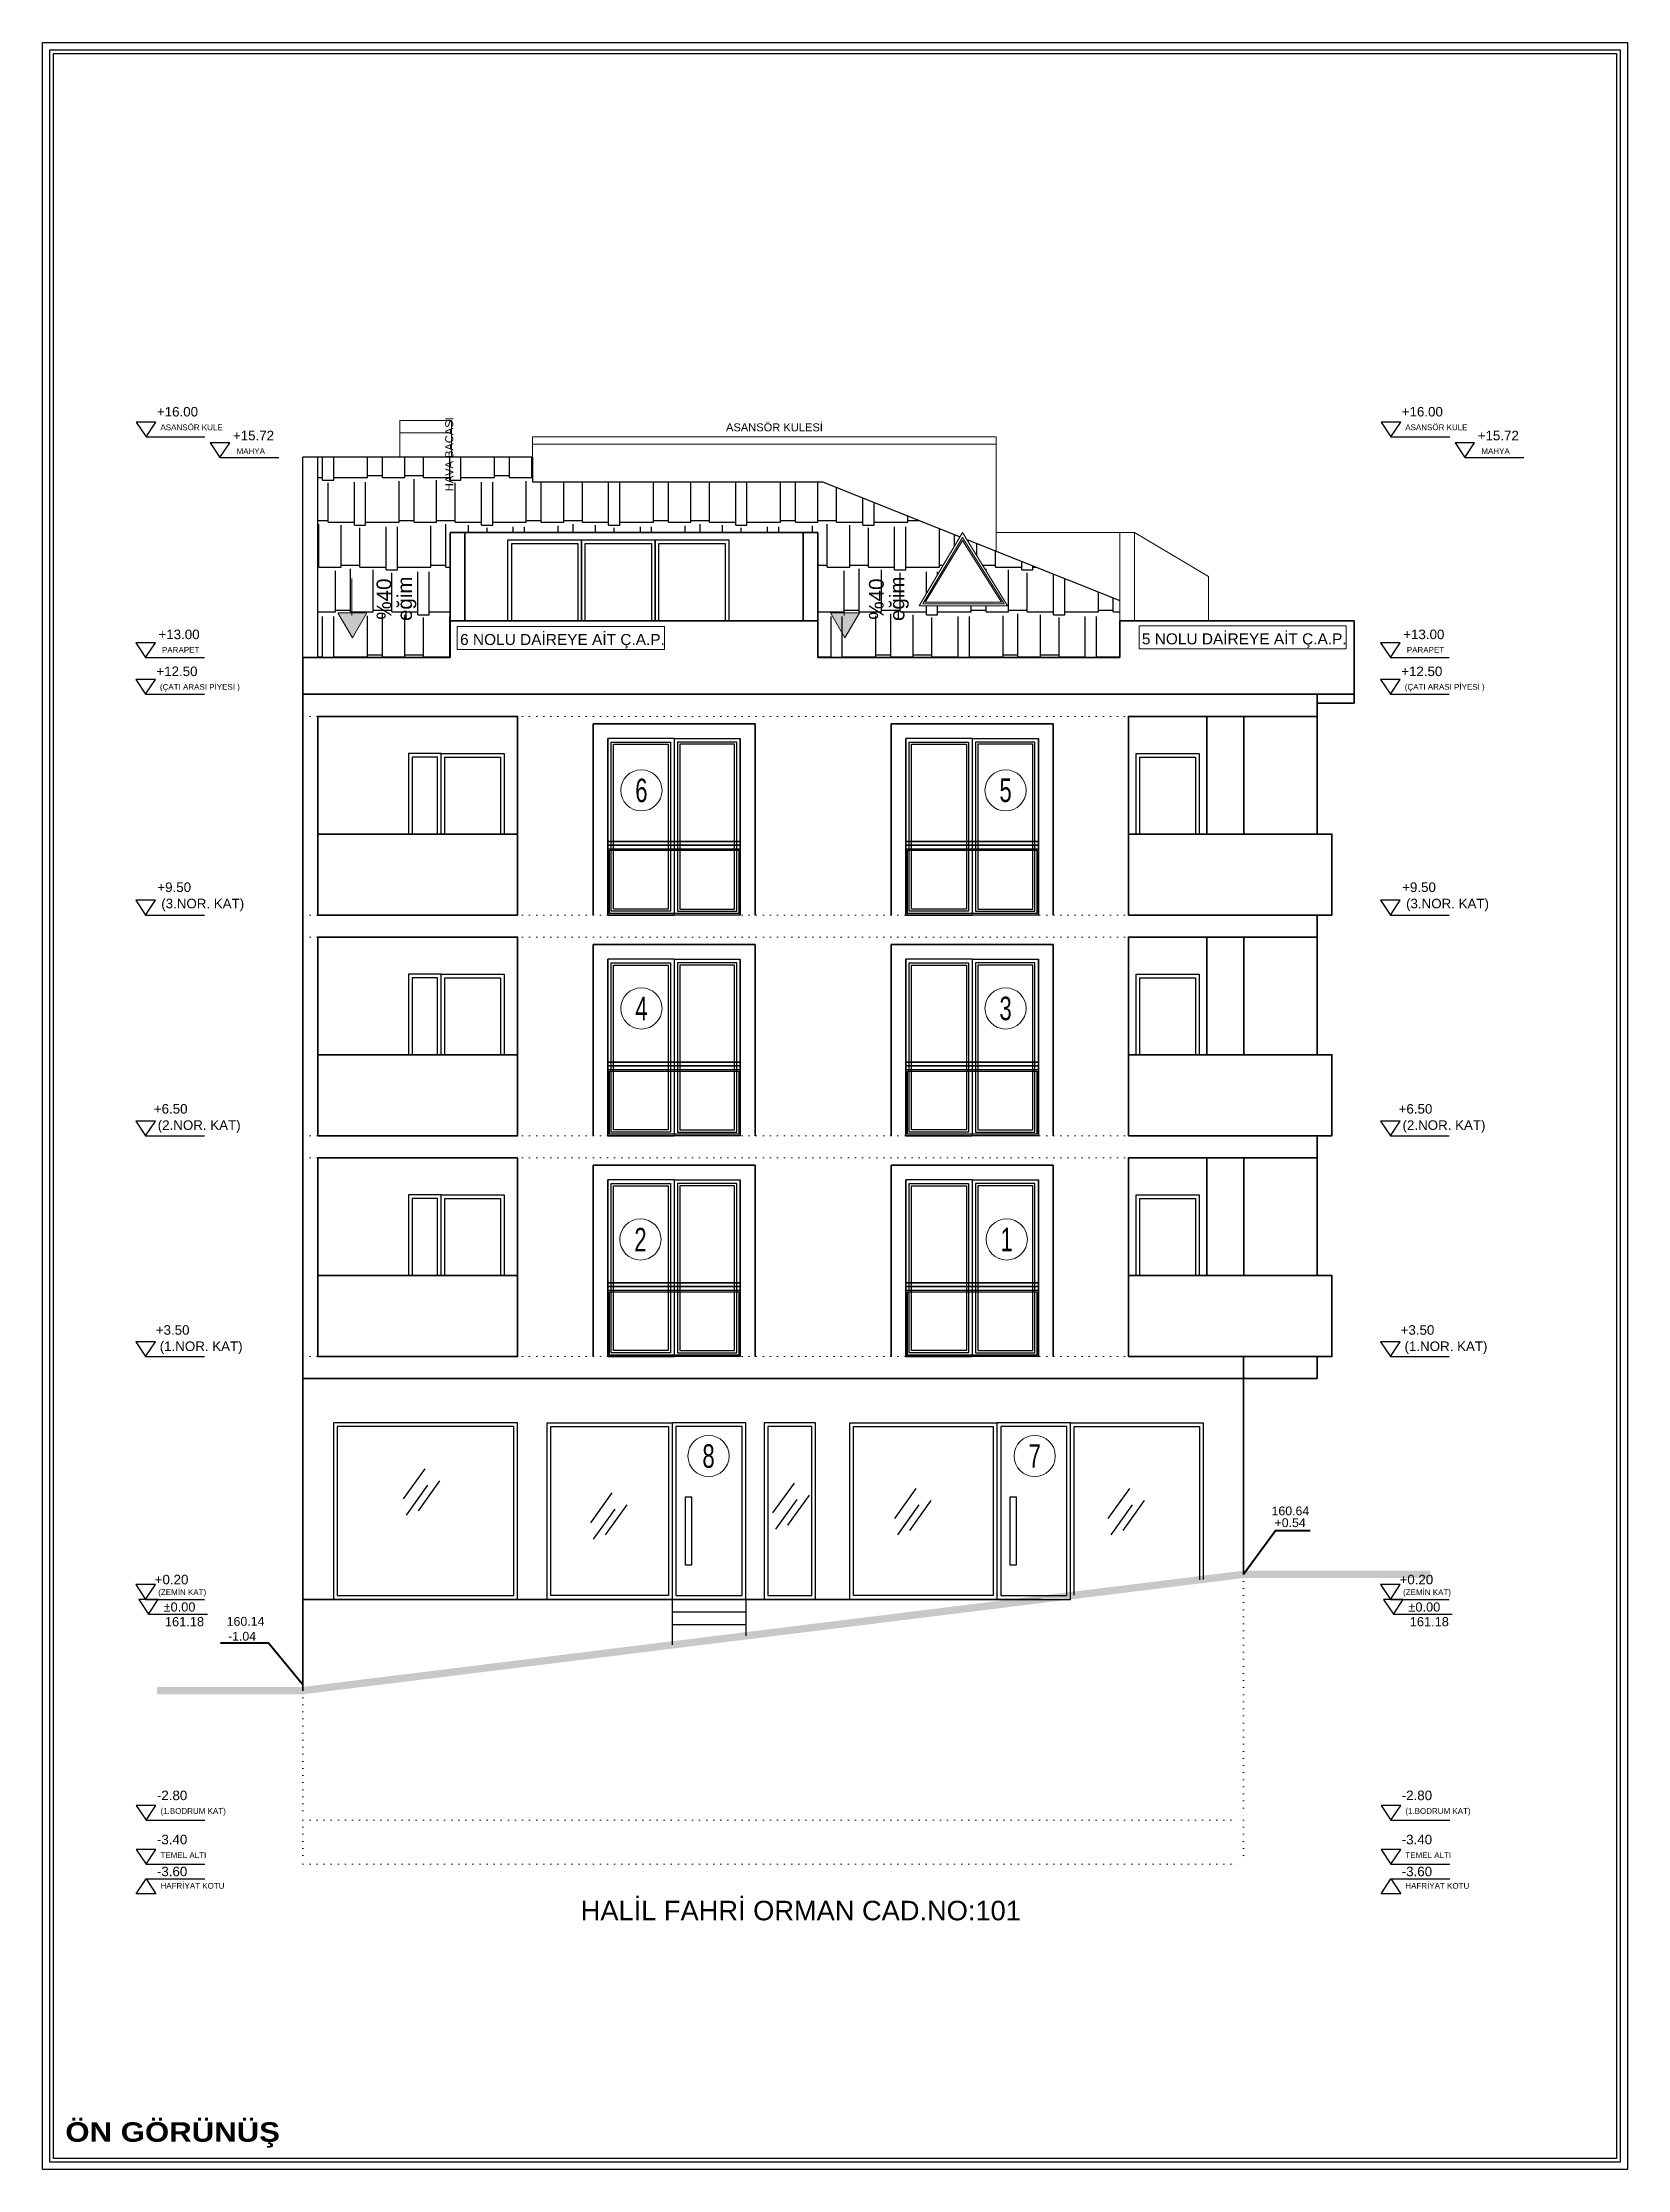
# Model space of a CAD drawing. Extents: x 386248 to 427517, y 4539405 to 4542296.
# Drawn here: x 407771 to 409925, y 4539405 to 4542296 of the extents above; entities that cross this region are included whole.
import ezdxf
from ezdxf.enums import TextEntityAlignment as Align

# ---------------------------------------------------------------- set-up
doc = ezdxf.new("R2010")
doc.units = 0
doc.linetypes.add('DOT2', pattern=[3.175, 0, -3.175])
doc.linetypes.add('DUZ', pattern=[0])
for name, color, linetype, lineweight in [('color8', 8, 'Continuous', 15), ('DUVAR', 4, 'Continuous', 35), ('GOR1', 51, 'Continuous', 25), ('GÖRÜNÜŞ', 9, 'Continuous', 30), ('GÖRÜNÜŞLER', 43, 'Continuous', 30), ('ince', 203, 'DUZ', 20), ('KOTLAR', 63, 'Continuous', 30), ('MERDIVEN', 161, 'Continuous', 15), ('MIMARI', 2, 'Continuous', 20), ('SOKAK_ADI', 3, 'Continuous', 0), ('tarama2', 8, 'Continuous', 25), ('TEFRİŞ', 103, 'Continuous', 18), ('YAZI', 7, 'Continuous', 25), ('YAZILAR', 1, 'Continuous', 30), ('ÇATI', 42, 'Continuous', 30)]:
    doc.layers.add(name, color=color, linetype=linetype, lineweight=lineweight)
for name, color, linetype in [('DIM', 7, 'Continuous'), ('DVAR', 24, 'Continuous'), ('pencere', 7, 'Continuous')]:
    doc.layers.add(name, color=color, linetype=linetype)
doc.styles.add('RomanSTA', font='')
doc.styles.get("Standard").update_dxf_attribs({"font": 'arial.ttf'})
doc.styles.add('UNIV', font='', dxfattribs={"width": 0.7})
doc.styles.get('RomanSTA').set_extended_font_data('Arial')
doc.styles.get('UNIV').set_extended_font_data('Comic Sans MS')

msp = doc.modelspace()

# ---------------------------------------------------------------- texts
at = {"layer": 'GOR1', "color": 3, "lineweight": 40}
for s, rotation, p in [('160.64', 0.166766, (409441.269, 4540294.117)), ('+0.54', 359.833234, (409445.3, 4540278.27)), ('160.14', 0.166766, (408021.56, 4540144.022)), ('-1.04', 359.833234, (408023.253, 4540123.89))]:
    msp.add_text(s, height=12, rotation=rotation, dxfattribs=at).set_placement(p)
at = {"layer": 'GÖRÜNÜŞ', "lineweight": 20}
for s, rotation, p in [('HAVA BACASI', 89.999996, (408329.292, 4541685.887)), ('ASANSÖR KULESİ', 359.999996, (408700.013, 4541767.362))]:
    msp.add_text(s, height=10.8, rotation=rotation, dxfattribs=at).set_placement(p)
at = {"layer": 'MIMARI'}
for s, p in [('6 NOLU DAİREYE AİT Ç.A.P.', (408477.825, 4541476.921)), ('5 NOLU DAİREYE AİT Ç.A.P.', (409404.208, 4541477.819))]:
    msp.add_text(s, height=15, dxfattribs=at).set_placement(p, align=Align.CENTER)
at = {"layer": 'YAZILAR', "color": 0, "style": 'RomanSTA'}
msp.add_text('HALİL FAHRİ ORMAN CAD.NO:101', height=26.47628, dxfattribs=at).set_placement((408502.597, 4539743.849))
at = {"layer": 'YAZILAR', "color": 0, "insert": (407802.29, 4539469.362), "char_height": 26.47628, "width": 2523.05289, "attachment_point": 1, "style": 'RomanSTA'}
msp.add_mtext('{\\fArial Black|b0|i0|c162|p34;ÖN GÖRÜNÜŞ}', dxfattribs=at)

# ---------------------------------------------------------------- blocks, each defined once
blk = doc.blocks.new('AKS-NO')
blk.add_circle((0, 0), 35)
at = {"color": 7, "style": 'UNIV', "width": 0.7}
blk.add_attdef('AKS-NO', text='', height=40, dxfattribs=at).set_placement((0, 0), align=Align.MIDDLE)
blk = doc.blocks.new('18011')
at = {"layer": 'DUVAR'}
for p, q in [((394277.7, 4535635.3), (394277.7, 4535895.3)), ((394277.7, 4535895.3), (394497.6, 4535895.3)), ((394297.7, 4535635.3), (394297.7, 4535875.3)), ((394477.6, 4535635.3), (394477.6, 4535875.3)), ((394497.6, 4535635.3), (394497.6, 4535895.3)), ((394297.7, 4535735.3), (394477.6, 4535735.3)), ((394297.7, 4535735.3), (394477.6, 4535735.3)), ((394297.7, 4535735.3), (394477.6, 4535735.3)), ((394297.7, 4535730.3), (394477.6, 4535730.3))]:
    blk.add_line(p, q, dxfattribs=at)
at = {"layer": 'DVAR'}
for points in [[(394297.7, 4535725.3), (394477.6, 4535725.3), (394477.6, 4535635.3), (394297.7, 4535635.3)], [(394299.7, 4535723.3), (394475.6, 4535723.3), (394475.6, 4535637.3), (394299.7, 4535637.3)]]:
    blk.add_lwpolyline(points, close=True, dxfattribs=at)
at = {"layer": 'pencere', "color": 7}
for p, q in [((394297.5, 4535875.3), (394297.5, 4535635.3)), ((394387.6, 4535875.3), (394297.5, 4535875.3)), ((394302.3, 4535640.3), (394302.3, 4535870.3)), ((394302.3, 4535870.3), (394382.7, 4535870.3)), ((394382.7, 4535870.3), (394382.7, 4535870.3)), ((394382.7, 4535870.3), (394382.7, 4535640.3)), ((394382.7, 4535870.3), (394382.7, 4535640.3)), ((394387.6, 4535875.3), (394387.6, 4535635.3)), ((394387.6, 4535875.3), (394477.6, 4535875.3)), ((394387.6, 4535875.3), (394387.6, 4535635.3)), ((394392.4, 4535870.3), (394392.4, 4535870.3)), ((394392.4, 4535870.3), (394392.4, 4535640.3)), ((394392.4, 4535870.3), (394392.4, 4535640.3)), ((394472.8, 4535870.3), (394392.4, 4535870.3)), ((394472.8, 4535640.3), (394472.8, 4535870.3)), ((394477.6, 4535875.3), (394477.6, 4535635.3)), ((394305.2, 4535643.3), (394305.2, 4535867.3)), ((394305.2, 4535867.3), (394379.8, 4535867.3)), ((394379.8, 4535867.3), (394379.8, 4535867.3)), ((394379.8, 4535867.3), (394379.8, 4535643.3)), ((394379.8, 4535867.3), (394379.8, 4535643.3)), ((394395.3, 4535867.3), (394395.3, 4535867.3)), ((394395.3, 4535867.3), (394395.3, 4535643.3)), ((394395.3, 4535867.3), (394395.3, 4535643.3)), ((394469.9, 4535867.3), (394395.3, 4535867.3)), ((394469.9, 4535643.3), (394469.9, 4535867.3)), ((394382.7, 4535640.3), (394302.3, 4535640.3)), ((394379.8, 4535643.3), (394305.2, 4535643.3)), ((394379.8, 4535643.3), (394379.8, 4535643.3)), ((394382.7, 4535640.3), (394382.7, 4535640.3)), ((394392.4, 4535640.3), (394392.4, 4535640.3)), ((394392.4, 4535640.3), (394472.8, 4535640.3)), ((394395.3, 4535643.3), (394395.3, 4535643.3)), ((394395.3, 4535643.3), (394469.9, 4535643.3)), ((394297.5, 4535635.3), (394387.6, 4535635.3)), ((394477.6, 4535635.3), (394387.6, 4535635.3))]:
    blk.add_line(p, q, dxfattribs=at)
at = {"layer": 'pencere', "color": 251, "ltscale": 15}
blk.add_lwpolyline([(394297.7, 4535735.3), (394477.6, 4535735.3), (394477.6, 4535730.3), (394297.7, 4535730.3)], close=True, dxfattribs=at)
blk = doc.blocks.new('KOT KE')
at = {"layer": 'GÖRÜNÜŞLER'}
for p, q in [((447067, 4403103.2), (447080.3, 4403083.2)), ((447093.6, 4403103.2), (447067, 4403103.2)), ((447080.3, 4403083.2), (447093.6, 4403103.2)), ((447080.3, 4403083.2), (447160.3, 4403083.2))]:
    blk.add_line(p, q, dxfattribs=at)
blk = doc.blocks.new('KOKKK')
at = {"layer": 'GÖRÜNÜŞLER'}
for p in [(-48634.8, 135792.5), (-48534.4, 135764.2), (-48635.5, 135492.5), (-48635.5, 135442.5), (-48635.5, 135142.5), (-48635.5, 134842.5), (-48635.5, 134542.5), (-48635.5, 134212.5), (-48631.5, 134192.5), (-48634.8, 133912.5), (-48634.8, 133852.5)]:
    blk.add_blockref('KOT KE', p, dxfattribs=at)
at = {"layer": 'GÖRÜNÜŞLER', "xscale": -1, "rotation": 180}
blk.add_blockref('KOT KE', (-48634.8, 8939998.9), dxfattribs=at)
at = {"layer": 'KOTLAR', "color": 1, "linetype": 'Continuous'}
for s, height, p in [('+16.00', 12.96, (398460.2, 4538903.2)), ('ASANSÖR KULE', 7.776, (398465, 4538884.6)), ('+15.72', 12.96, (398563.5, 4538870.8)), ('MAHYA', 7.78, (398568.4, 4538852.3)), ('+13.00', 12.96, (398462.3, 4538600.6)), ('PARAPET', 7.78, (398467.1, 4538582.1)), ('+12.50', 12.96, (398459.5, 4538550.4)), ('(ÇATI ARASI PİYESİ )', 7.776, (398464.3, 4538531.8)), ('+9.50', 12.96, (398460.8, 4538257)), ('(3.NOR. KAT)', 12.96, (398466.1, 4538234.8)), ('+6.50', 12.96, (398456, 4537955.8)), ('(2.NOR. KAT)', 12.96, (398461.3, 4537933.7)), ('+3.50', 12.96, (398458.7, 4537655.3)), ('(1.NOR. KAT)', 12.96, (398464, 4537633.2)), ('+0.20', 12.96, (398457.2, 4537316.1)), ('(ZEMİN KAT)', 7.776, (398462, 4537301.5)), ('-2.80', 12.96, (398460.2, 4537022.8)), ('(1.BODRUM KAT)', 7.776, (398465.1, 4537004.2)), ('-3.40', 12.96, (398460.2, 4536962.8)), ('TEMEL ALTI', 7.78, (398465.1, 4536944.2)), ('-3.60', 12.96, (398460.2, 4536919.4)), ('HAFRİYAT KOTU', 7.776, (398465.1, 4536902.5))]:
    blk.add_text(s, height=height, rotation=360, dxfattribs=at).set_placement(p)
at = {"layer": 'YAZI', "color": 20, "linetype": 'Continuous'}
for s, p in [('%%p0.00', (398469.2, 4537279.1)), ('161.18', (398471.1, 4537259.1))]:
    blk.add_text(s, height=12.44, dxfattribs=at).set_placement(p)
blk = doc.blocks.new('G$C086A00F8')
blk.add_line((18.9, 80.4), (18.9, 30.3))
blk.add_lwpolyline([(39.4, 34.1), (19.7, 0), (0, 34)], close=True)
for points in [[(19.7, 0), (39.4, 34.1), (0, 34)], [(39.4, 34.1), (0, 34), (19.7, 0), (39.4, 34.1)], [(0, 34), (19.7, 0), (39.4, 34.1), (0, 34)]]:
    blk.add_solid(points)
for s, p in [('%40', (72.5, 24.7)), ('eğim', (100.6, 22.8))]:
    blk.add_text(s, height=20, rotation=90).set_placement(p)

# ---------------------------------------------------------------- hatches: boundary and pattern name
at = {"layer": 'tarama2'}
h = msp.add_hatch(dxfattribs=at)
h.set_pattern_fill('AR-RSHKE', color=16, scale=0.2, angle=360)
h.set_pattern_definition([(360, (10588.43, 3171.74), (129.54, 60.96), [30.48, -25.4, 35.56, -15.24, 45.72, -20.32]), (360, (10618.91, 3174.28), (129.54, 60.96), [25.4, -96.52, 20.32, -30.48]), (360, (10679.87, 3167.93), (129.54, 60.96), [15.24, -157.48]), (90, (10588.428, 3171.74), (-43.18, 60.96), [58.42, -185.42]), (90, (10618.908, 3171.74), (-43.18, 60.96), [57.15, -186.69]), (90, (10644.308, 3171.74), (-43.18, 60.96), [53.34, -190.5]), (90, (10679.868, 3167.93), (-43.18, 60.96), [58.42, -185.42]), (90, (10695.108, 3167.93), (-43.18, 60.96), [58.42, -185.42]), (90, (10740.828, 3171.74), (-43.18, 60.96), [55.88, -187.96])])
h.paths.add_polyline_path([(408325.193, 4541460.014), (408325.193, 4541630.014), (408824.853, 4541630.014), (408824.853, 4541460.014), (409234.977, 4541460.014), (409234.977, 4541537.366), (409027.251, 4541620.457), (409082.631, 4541530.014), (408962.631, 4541530.014), (409018.038, 4541624.142), (408831.302, 4541698.836), (408437.193, 4541698.836), (408437.193, 4541732.014), (408145.193, 4541732.014), (408145.193, 4541460.014)])

# ---------------------------------------------------------------- linework, layer by layer
at = {"layer": 'color8'}
for p, q in [((409021.448, 4541629.934), (408962.631, 4541530.014)), ((409021.448, 4541623.226), (408967.485, 4541533.014)), ((409021.448, 4541629.934), (409082.631, 4541530.014)), ((409021.448, 4541623.226), (409077.777, 4541533.014)), ((409067.193, 4541630.014), (409254.977, 4541630.014)), ((409234.977, 4541460.014), (409234.977, 4541630.014)), ((409254.977, 4541510.014), (409254.977, 4541630.014)), ((409254.977, 4541630.014), (409355.474, 4541570.014)), ((409021.448, 4541618.754), (408970.721, 4541535.014)), ((409021.448, 4541618.754), (409074.541, 4541535.014)), ((409355.474, 4541510.014), (409355.474, 4541570.014)), ((409074.541, 4541535.014), (408970.721, 4541535.014)), ((409082.631, 4541530.014), (408962.631, 4541530.014)), ((409077.777, 4541533.014), (408967.485, 4541533.014))]:
    msp.add_line(p, q, dxfattribs=at)
at = {"layer": 'DUVAR'}
for p, q in [((408325.193, 4541460.014), (408325.193, 4541630.014)), ((408325.193, 4541630.014), (408824.853, 4541630.014)), ((408345.193, 4541510.014), (408345.193, 4541630.014)), ((408804.806, 4541510.014), (408804.806, 4541630.014)), ((408824.853, 4541460.014), (408824.853, 4541630.014)), ((409234.977, 4541460.014), (409234.977, 4541510.014)), ((409234.977, 4541510.014), (409553.358, 4541510.014)), ((409553.358, 4541460.014), (409553.358, 4541510.014)), ((408125.193, 4541110.014), (408125.193, 4541410.014)), ((409503.358, 4541410.014), (409503.358, 4541220.014)), ((409353.358, 4541220.014), (409353.358, 4541380.014)), ((409403.509, 4541220.014), (409403.509, 4541380.014)), ((408125.193, 4540810.014), (408125.193, 4541110.014)), ((409503.358, 4541110.014), (409503.358, 4540920.014)), ((409353.358, 4540920.014), (409353.358, 4541080.014)), ((409403.509, 4540920.014), (409403.509, 4541080.014)), ((408125.193, 4540510.014), (408125.193, 4540810.014)), ((409503.358, 4540810.014), (409503.358, 4540620.014)), ((409353.358, 4540620.014), (409353.358, 4540780.014)), ((409403.509, 4540620.014), (409403.509, 4540780.014)), ((408125.193, 4540510.014), (408125.193, 4540056.014)), ((409403.358, 4540510.014), (409403.358, 4540214.014)), ((409503.358, 4540510.014), (409503.358, 4540480.014)), ((408125.193, 4540480.014), (409503.358, 4540480.014)), ((408125.193, 4540180.014), (409128.31, 4540180.014))]:
    msp.add_line(p, q, dxfattribs=at)
for points in [[(408325.193, 4541460.014), (408325.193, 4541510.014), (408824.853, 4541510.014), (408824.853, 4541460.014)], [(408125.193, 4541410.014), (408125.193, 4541460.014), (408325.193, 4541460.014)], [(409553.358, 4541460.014), (409553.358, 4541410.014), (409503.358, 4541410.014), (408125.193, 4541410.014)], [(408824.853, 4541460.014), (409234.977, 4541460.014)], [(409553.358, 4541410.014), (409553.358, 4541398.014), (409503.358, 4541398.014)], [(408145.193, 4541110.014), (408416.806, 4541110.014), (408416.806, 4541220.014), (408145.193, 4541220.014), (408145.193, 4541110.014), (408145.193, 4541380.014), (408416.806, 4541380.014), (408416.806, 4541220.014)], [(409246.806, 4541220.014), (409246.806, 4541380.014), (409503.358, 4541380.014)], [(408145.193, 4540810.014), (408416.806, 4540810.014), (408416.806, 4540920.014), (408145.193, 4540920.014), (408145.193, 4540810.014), (408145.193, 4541080.014), (408416.806, 4541080.014), (408416.806, 4540920.014)], [(409246.806, 4540920.014), (409246.806, 4541080.014), (409503.358, 4541080.014)], [(408145.193, 4540510.014), (408416.806, 4540510.014), (408416.806, 4540620.014), (408145.193, 4540620.014), (408145.193, 4540510.014), (408145.193, 4540780.014), (408416.806, 4540780.014), (408416.806, 4540620.014)], [(409246.806, 4540620.014), (409246.806, 4540780.014), (409503.358, 4540780.014)]]:
    msp.add_lwpolyline(points, dxfattribs=at)
for points in [[(409246.806, 4541110.014), (409523.358, 4541110.014), (409523.358, 4541220.014), (409246.806, 4541220.014)], [(409246.806, 4540810.014), (409523.358, 4540810.014), (409523.358, 4540920.014), (409246.806, 4540920.014)], [(409246.806, 4540510.014), (409523.358, 4540510.014), (409523.358, 4540620.014), (409246.806, 4540620.014)]]:
    msp.add_lwpolyline(points, close=True, dxfattribs=at)
at = {"layer": 'GOR1', "color": 3, "lineweight": 40}
for points in [[(409403.358, 4540214.014), (409446.668, 4540273.409), (409493.814, 4540273.409)], [(408125.193, 4540063.707), (408078.493, 4540120.437), (408013.035, 4540120.437)]]:
    msp.add_lwpolyline(points, dxfattribs=at)
at = {"layer": 'ince'}
for p, q in [((408437.193, 4541760.014), (409067.193, 4541760.014)), ((408437.193, 4541732.014), (408437.193, 4541760.014)), ((408437.193, 4541750.014), (409067.193, 4541750.014)), ((409067.193, 4541760.014), (409067.193, 4541604.48))]:
    msp.add_line(p, q, dxfattribs=at)
at = {"layer": 'ince', "linetype": 'DOT2', "ltscale": 3}
for p, q in [((408125.193, 4541410.014), (409503.358, 4541410.014)), ((408125.193, 4541380.014), (409503.358, 4541380.014)), ((408125.193, 4541110.014), (409503.358, 4541110.014)), ((408125.193, 4541080.014), (409503.358, 4541080.014)), ((408125.193, 4540810.014), (409503.358, 4540810.014)), ((408125.193, 4540780.014), (409503.358, 4540780.014)), ((408125.193, 4540510.014), (409503.358, 4540510.014)), ((409403.358, 4540214.014), (409403.358, 4539880.014)), ((408125.193, 4540056.014), (408125.193, 4539880.014)), ((408125.193, 4539880.014), (409403.358, 4539880.014)), ((408125.193, 4539880.014), (408125.193, 4539820.014)), ((409403.358, 4539880.014), (409403.358, 4539820.014)), ((408125.193, 4539820.014), (409403.358, 4539820.014))]:
    msp.add_line(p, q, dxfattribs=at)
at = {"layer": 'ince'}
msp.add_lwpolyline([(408326.806, 4541732.014), (408326.806, 4541782.014), (408256.806, 4541782.014), (408256.806, 4541732.014), (408326.806, 4541732.014)], dxfattribs=at)
msp.add_lwpolyline([(408256.806, 4541782.014), (408326.806, 4541782.014), (408326.806, 4541765.347), (408256.806, 4541765.347)], close=True, dxfattribs=at)
at = {"layer": 'MIMARI'}
for points in [[(408334.804, 4541502.133), (408616.308, 4541502.133), (408616.308, 4541470.634), (408334.804, 4541470.634)], [(409261.187, 4541503.031), (409542.69, 4541503.031), (409542.69, 4541471.532), (409261.187, 4541471.532)]]:
    msp.add_lwpolyline(points, close=True, dxfattribs=at)
at = {"layer": 'pencere'}
for p, q in [((408290.603, 4540357.249), (408261.38, 4540316.728)), ((408294.499, 4540335.04), (408265.277, 4540294.519)), ((408310.863, 4540340.885), (408281.641, 4540300.363)), ((408544.913, 4540324.708), (408515.69, 4540284.187)), ((408792.549, 4540337.934), (408763.327, 4540297.412)), ((408812.81, 4540321.569), (408783.588, 4540281.048)), ((408958.143, 4540330.531), (408928.92, 4540290.009)), ((409248.144, 4540330.531), (409218.921, 4540290.009)), ((408548.809, 4540302.499), (408519.587, 4540261.978)), ((408565.174, 4540308.344), (408535.951, 4540267.822)), ((408796.446, 4540315.725), (408767.223, 4540275.203)), ((408962.039, 4540308.322), (408932.817, 4540267.8)), ((408978.403, 4540314.166), (408949.181, 4540273.645)), ((409252.04, 4540308.322), (409222.817, 4540267.8)), ((409268.404, 4540314.166), (409239.182, 4540273.645)), ((408626.803, 4540180.014), (408626.803, 4540118.02)), ((408726.806, 4540180.014), (408726.806, 4540130.382)), ((408626.803, 4540163.014), (408726.806, 4540163.014)), ((408626.803, 4540146.014), (408726.806, 4540146.014))]:
    msp.add_line(p, q, dxfattribs=at)
for points in [[(408403.768, 4541510.014), (408403.768, 4541620.014), (408503.768, 4541620.014), (408503.768, 4541510.014)], [(408408.768, 4541510.014), (408408.768, 4541615.014), (408498.768, 4541615.014), (408498.768, 4541510.014)], [(408503.768, 4541510.014), (408503.768, 4541620.014), (408603.768, 4541620.014), (408603.768, 4541510.014)], [(408508.768, 4541510.014), (408508.768, 4541615.014), (408598.768, 4541615.014), (408598.768, 4541510.014)], [(408603.768, 4541510.014), (408603.768, 4541620.014), (408703.768, 4541620.014), (408703.768, 4541510.014)], [(408608.768, 4541510.014), (408608.768, 4541615.014), (408698.768, 4541615.014), (408698.768, 4541510.014)], [(408312.792, 4541220.014), (408312.792, 4541329.703), (408268.609, 4541329.703), (408268.609, 4541220.014)], [(408307.792, 4541220.014), (408307.792, 4541324.703), (408273.609, 4541324.703), (408273.609, 4541220.014)], [(408312.792, 4541220.014), (408312.792, 4541329.703), (408398.609, 4541329.703), (408398.609, 4541220.014)], [(408317.792, 4541220.014), (408317.792, 4541324.703), (408393.609, 4541324.703), (408393.609, 4541220.014)], [(409257.141, 4541220.014), (409257.141, 4541329.703), (409342.959, 4541329.703), (409342.959, 4541220.014)], [(409262.141, 4541220.014), (409262.141, 4541324.703), (409337.959, 4541324.703), (409337.959, 4541220.014)], [(408312.792, 4540920.014), (408312.792, 4541029.703), (408268.609, 4541029.703), (408268.609, 4540920.014)], [(408307.792, 4540920.014), (408307.792, 4541024.703), (408273.609, 4541024.703), (408273.609, 4540920.014)], [(408312.792, 4540920.014), (408312.792, 4541029.703), (408398.609, 4541029.703), (408398.609, 4540920.014)], [(408317.792, 4540920.014), (408317.792, 4541024.703), (408393.609, 4541024.703), (408393.609, 4540920.014)], [(409257.141, 4540920.014), (409257.141, 4541029.703), (409342.959, 4541029.703), (409342.959, 4540920.014)], [(409262.141, 4540920.014), (409262.141, 4541024.703), (409337.959, 4541024.703), (409337.959, 4540920.014)], [(408312.792, 4540620.014), (408312.792, 4540729.703), (408268.609, 4540729.703), (408268.609, 4540620.014)], [(408307.792, 4540620.014), (408307.792, 4540724.703), (408273.609, 4540724.703), (408273.609, 4540620.014)], [(408312.792, 4540620.014), (408312.792, 4540729.703), (408398.609, 4540729.703), (408398.609, 4540620.014)], [(408317.792, 4540620.014), (408317.792, 4540724.703), (408393.609, 4540724.703), (408393.609, 4540620.014)], [(409257.141, 4540620.014), (409257.141, 4540729.703), (409342.959, 4540729.703), (409342.959, 4540620.014)], [(409262.141, 4540620.014), (409262.141, 4540724.703), (409337.959, 4540724.703), (409337.959, 4540620.014)], [(408398.609, 4540510.014), (408312.792, 4540510.014)], [(409168.212, 4540184.947), (409168.212, 4540420.014), (409348.184, 4540420.014), (409348.184, 4540207.194)], [(409173.212, 4540185.565), (409173.212, 4540415.014), (409343.184, 4540415.014), (409343.184, 4540206.576)]]:
    msp.add_lwpolyline(points, dxfattribs=at)
for points in [[(408166.837, 4540180.014), (408416.806, 4540180.014), (408416.806, 4540420.014), (408166.837, 4540420.014)], [(408171.837, 4540185.014), (408411.806, 4540185.014), (408411.806, 4540415.014), (408171.837, 4540415.014)], [(408456.803, 4540420.014), (408626.803, 4540420.014), (408626.803, 4540180.014), (408456.803, 4540180.014)], [(408461.803, 4540415.014), (408621.803, 4540415.014), (408621.803, 4540185.014), (408461.803, 4540185.014)], [(408626.803, 4540180.014), (408726.806, 4540180.014), (408726.806, 4540420.014), (408626.803, 4540420.014)], [(408631.803, 4540185.014), (408721.806, 4540185.014), (408721.806, 4540415.014), (408631.803, 4540415.014)], [(408751.836, 4540180.014), (408821.806, 4540180.014), (408821.806, 4540420.014), (408751.836, 4540420.014)], [(408756.836, 4540185.014), (408816.806, 4540185.014), (408816.806, 4540415.014), (408756.836, 4540415.014)], [(408868.185, 4540420.014), (409068.21, 4540420.014), (409068.21, 4540180.014), (408868.185, 4540180.014)], [(408873.185, 4540415.014), (409063.21, 4540415.014), (409063.21, 4540185.014), (408873.185, 4540185.014)], [(409068.21, 4540180.014), (409168.212, 4540180.014), (409168.212, 4540420.014), (409068.21, 4540420.014)], [(409073.21, 4540185.014), (409163.212, 4540185.014), (409163.212, 4540415.014), (409073.21, 4540415.014)], [(408644.821, 4540319.363), (408653.004, 4540319.363), (408653.004, 4540226.631), (408644.821, 4540226.631)], [(409086.228, 4540319.363), (409094.41, 4540319.363), (409094.41, 4540226.631), (409086.228, 4540226.631)]]:
    msp.add_lwpolyline(points, close=True, dxfattribs=at)
at = {"layer": 'SOKAK_ADI', "const_width": 10}
msp.add_lwpolyline([(407926.885, 4540056.014), (408125.193, 4540056.014), (409403.358, 4540214.014), (409657.173, 4540214.014)], dxfattribs=at)
at = {"layer": 'YAZILAR', "color": 133, "ltscale": 5}
for points in [[(407771.337, 4542295.7), (409924.868, 4542295.7), (409924.868, 4539405.231), (407771.337, 4539405.231)], [(407781.337, 4542285.7), (409914.868, 4542285.7), (409914.868, 4539415.231), (407781.337, 4539415.231)], [(407786.337, 4542280.7), (409909.868, 4542280.7), (409909.868, 4539420.231), (407786.337, 4539420.231)]]:
    msp.add_lwpolyline(points, close=True, dxfattribs=at)
at = {"layer": 'ÇATI'}
for p, q in [((408125.193, 4541460.014), (408125.193, 4541732.014)), ((408437.193, 4541732.014), (408125.193, 4541732.014)), ((408145.193, 4541460.014), (408145.193, 4541732.014)), ((408437.193, 4541732.014), (408437.193, 4541698.836)), ((408831.302, 4541698.836), (409018.038, 4541624.142)), ((409027.251, 4541620.457), (409234.977, 4541537.366))]:
    msp.add_line(p, q, dxfattribs=at)
msp.add_lwpolyline([(408437.193, 4541698.836), (408831.302, 4541698.836)], dxfattribs=at)

# ---------------------------------------------------------------- block references
at = {"layer": 'DIM'}
for p in [(9466.541, 2884.313), (11157.964, 2884.313)]:
    msp.add_blockref('KOKKK', p, dxfattribs=at)
at = {"layer": 'MERDIVEN'}
for p in [(408172.682, 4541486.72), (408841.779, 4541486.72)]:
    msp.add_blockref('G$C086A00F8', p, dxfattribs=at)
at = {"layer": 'pencere'}
for p in [(14241.802, 5474.723), (14646.802, 5474.723), (14241.802, 5174.723), (14646.802, 5174.723), (14241.802, 4874.723), (14646.802, 4874.723)]:
    msp.add_blockref('18011', p, dxfattribs=at)
at = {"layer": 'TEFRİŞ', "xscale": 0.7999999999883585, "yscale": 0.7999999998137355, "zscale": 0.7999999999992724}
for p, values in [((408585.053, 4541279.382), {'AKS-NO': '6'}), ((409079.876, 4541279.382), {'AKS-NO': '5'}), ((408585.053, 4540983.083), {'AKS-NO': '4'}), ((409079.876, 4540983.083), {'AKS-NO': '3'}), ((408583.784, 4540669.105), {'AKS-NO': '2'}), ((409081.445, 4540669.105), {'AKS-NO': '1'}), ((408676.298, 4540374.799), {'AKS-NO': '8'}), ((409119.427, 4540374.799), {'AKS-NO': '7'})]:
    msp.add_blockref('AKS-NO', p, dxfattribs=at).add_auto_attribs(values)

msp.set_redraw_order([(e.dxf.handle, doc.entitydb.next_handle()) for e in msp.query("TEXT MTEXT ATTDEF DIMENSION ARC_DIMENSION")])  # texts and dimensions are drawn at this point

doc.saveas('drawing.dxf')
